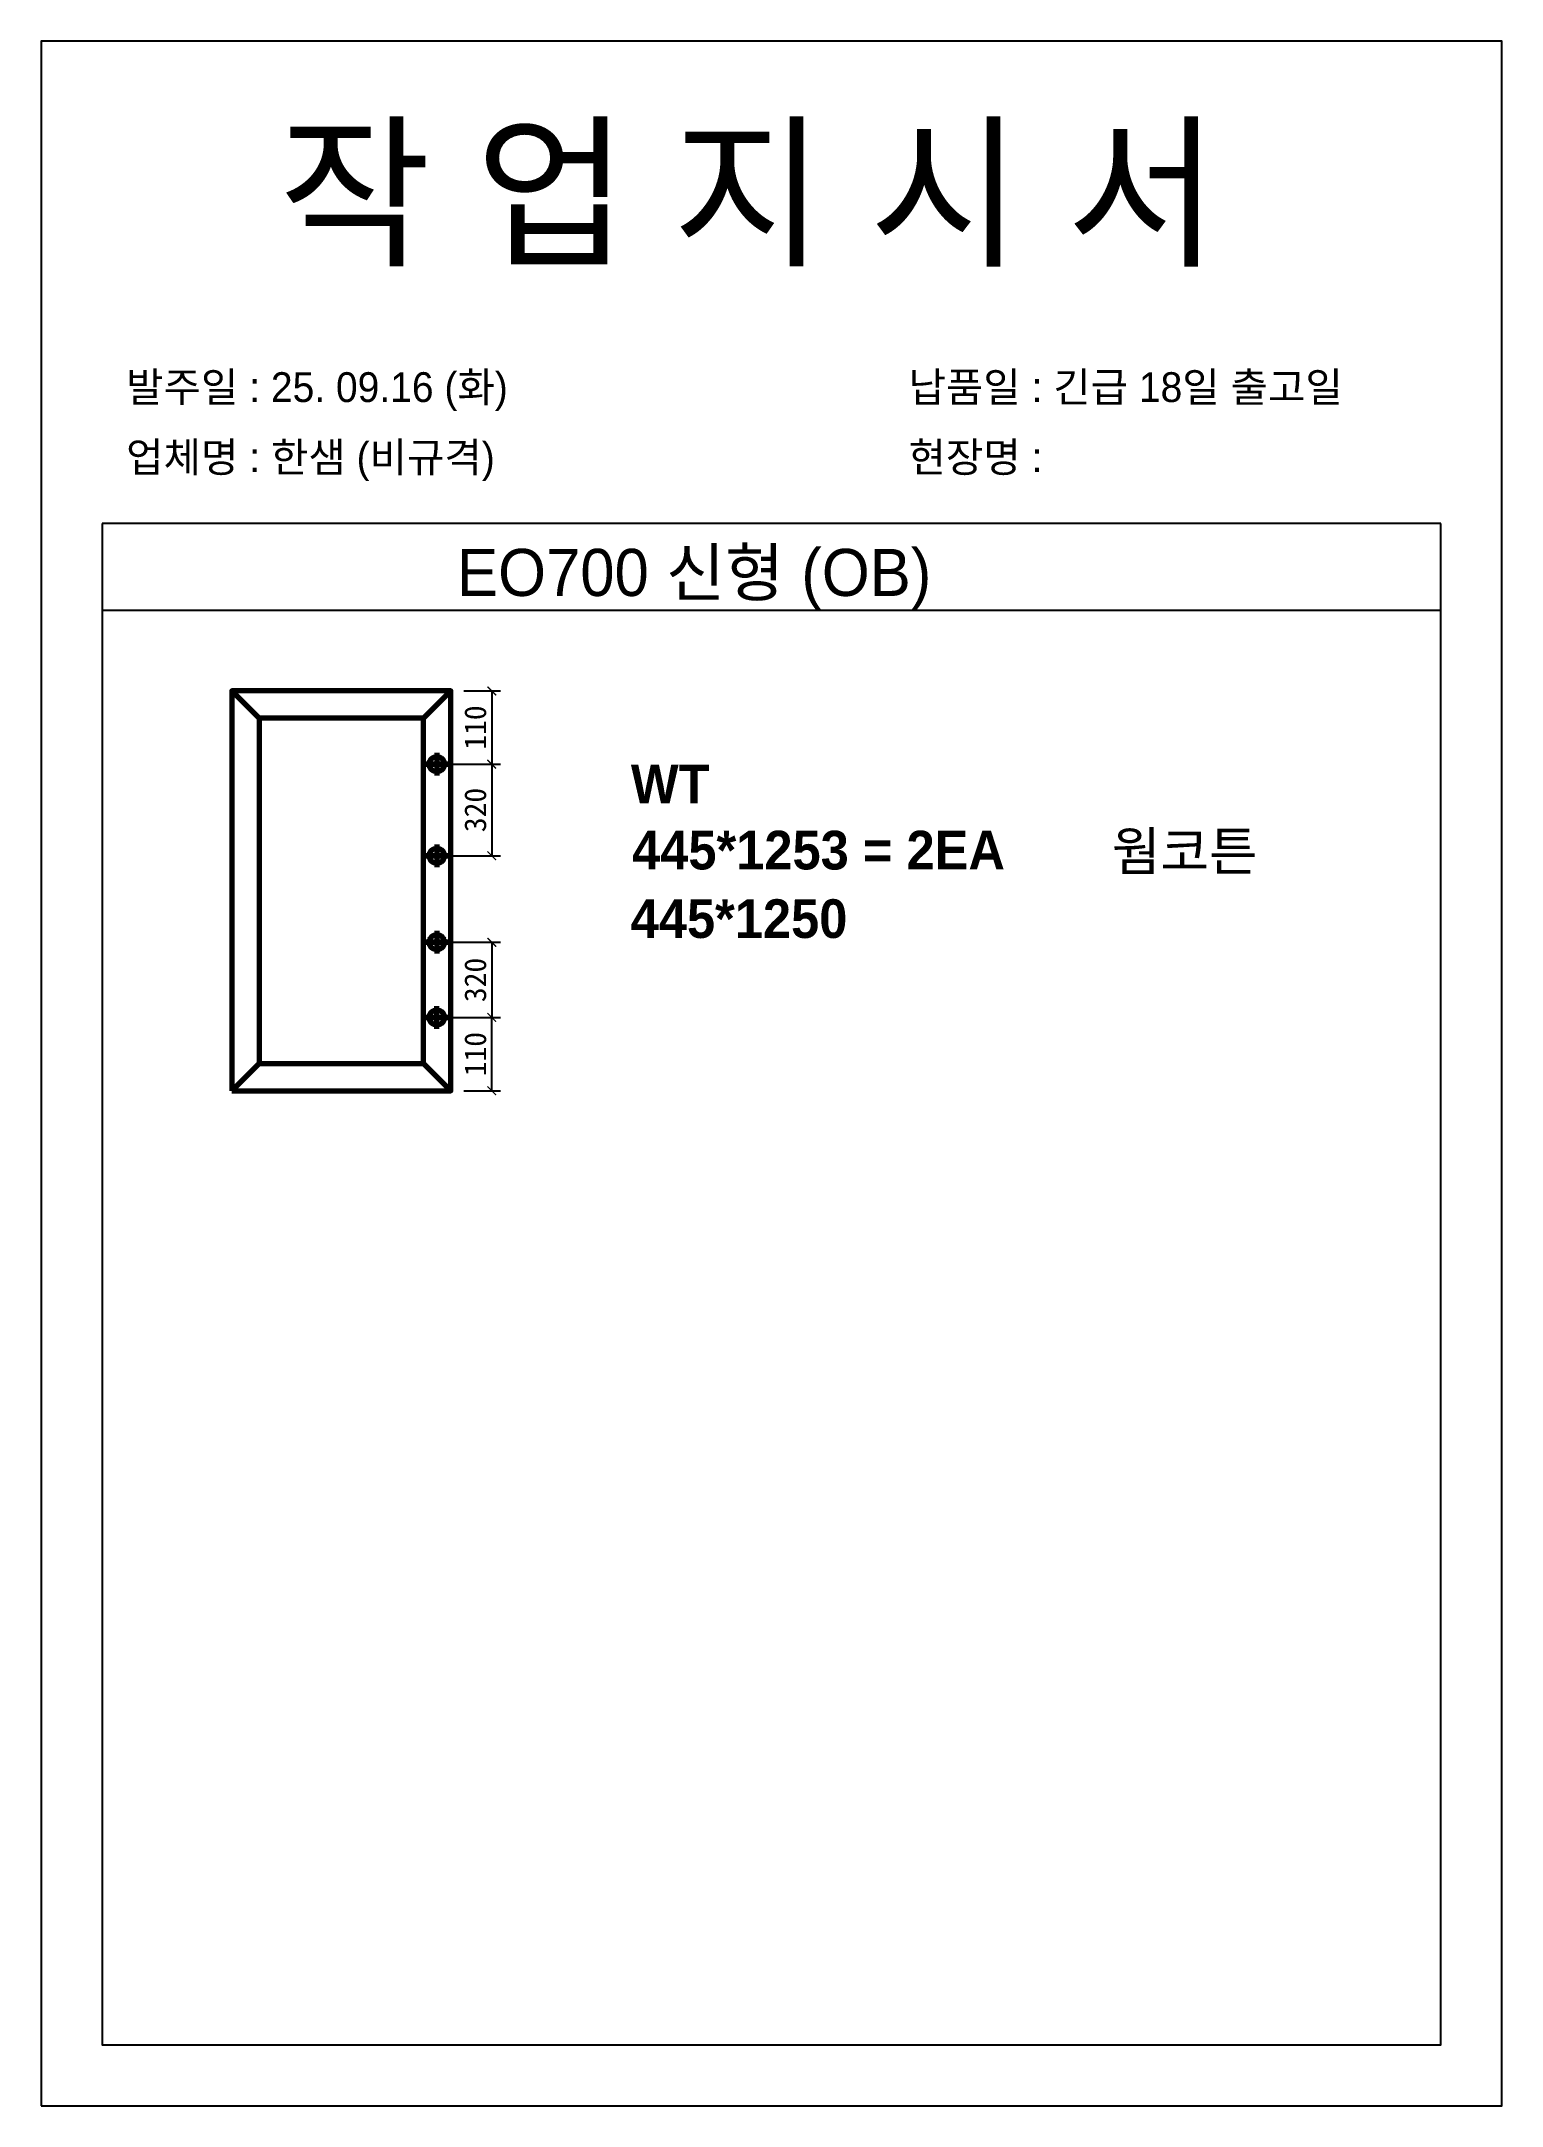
# Model space of a CAD drawing. Header units: millimetres. Extents: x -44117 to 256353, y -2095463 to 65325.
# Drawn here: x 125456 to 127136, y -316683 to -314307 of the extents above; entities that cross this region are included whole.
import ezdxf

# ---------------------------------------------------------------- set-up
doc = ezdxf.new("R2010")
doc.units = ezdxf.units.MM
doc.header["$LTSCALE"] = 10
doc.layers.add('Layer1', color=7, linetype='Continuous', lineweight=70)
doc.styles.add('MtX_Gulim', font='')
doc.styles.get('MtX_Gulim').set_extended_font_data('Gulim', bold=True)
doc.dimstyles.new('ISO-25', dxfattribs={"dimtxt": 2.5, "dimasz": 2.5, "dimexe": 1, "dimexo": 1, "dimtad": 1, "dimtxsty": 'Standard', "dimblk": 'ARCHTICK', "dimcen": 2.5, "dimadec": 0, "dimazin": 0, "dimtfac": 1, "dimtmove": 0, "dimatfit": 3, "dimfxl": 0, "dimarcsym": 0})

msp = doc.modelspace()

# ---------------------------------------------------------------- texts
at = {"linetype": 'Continuous', "style": 'MtX_Gulim'}
for s, p in [('WT', (126134.24561, -315184.24351)), ('445*1253 = 2EA', (126135.63142, -315260.34105)), ('웜코튼', (126687.57738, -315261.64721))]:
    msp.add_text(s, height=44.508282, dxfattribs=at).set_placement(p)
at = {"color": 242, "linetype": 'Continuous', "true_color": 0xcd2027, "style": 'MtX_Gulim'}
msp.add_text('445*1250', height=44.508282, dxfattribs=at).set_placement((126133.97454, -315339.22229))
at = {"attachment_point": 1}
for s, width, gutter_width, heights, insert, char_height in [('{\\fGulim|b0|i0|c129|p50;작 업 지 시 서}', 3307.3198183, 12.5, [-155.84554], (125728.82036, -314411.36142), 140), ('{\\fGulim|b0|i0|c129|p50;발주일 : 25. 09.16 (화)}', 3307.3198183, 12.5, [34.50412], (125553.611, -314688.08184), 34.3), ('{\\fGulim|b0|i0|c129|p50;납품일 : 긴급 18일 출고일}', 3307.3198183, 12.5, [37.67976], (126453.58898, -314688.08184), 34.3), ('{\\fGulim|b0|i0|c129|p50;업체명 : 한샘 (비규격)}', 3307.3198183, 12.5, [36.11279], (125553.611, -314768.73801), 34.3), ('{\\fGulim|b0|i0|c129|p50;현장명 : }', 3307.3198183, 12.5, [-38.2735], (126453.58898, -314768.73801), 34.3), ('{\\fGulim|b0|i0|c129|p50;EO700 신형 (OB)}', 5224.9748335, 19.74777, [57.05176], (125934.19625, -314891.40791), 54.1878762)]:
    msp.add_mtext_dynamic_manual_height_columns(s, width=width, gutter_width=gutter_width, heights=heights, dxfattribs=dict(at, insert=insert, char_height=char_height))

# ---------------------------------------------------------------- blocks, each defined once
blk = doc.blocks.new('_ArchTick')
at = {"color": 0, "linetype": 'ByBlock', "const_width": 0.15}
blk.add_lwpolyline([(-0.5, -0.5), (0.5, 0.5)], dxfattribs=at)
blk = doc.blocks.new('*D3362')
at = {"color": 0, "lineweight": -2}
for p, q in [((125942.2, -315054.9), (125984.2, -315054.9)), ((125974.2, -315054.9), (125974.2, -315139.2)), ((125926.1, -315139.2), (125984.2, -315139.2))]:
    blk.add_line(p, q, dxfattribs=at)
at = {"layer": 'Defpoints', "color": 0}
for p in [(125927.2, -315054.9), (125911.1, -315139.2), (125974.2, -315139.2)]:
    blk.add_point(p, dxfattribs=at)
at = {"color": 0, "lineweight": -2, "xscale": 10, "yscale": 10, "zscale": 10}
for p, rotation in [((125974.2, -315054.9), 90), ((125974.2, -315139.2), 270)]:
    blk.add_blockref('_ArchTick', p, dxfattribs=dict(at, rotation=rotation))
at = {"color": 0, "insert": (125955.4, -315097), "char_height": 25, "attachment_point": 5, "rotation": 90}
blk.add_mtext('110', dxfattribs=at)
blk = doc.blocks.new('*D3363')
at = {"color": 0, "lineweight": -2}
for p, q in [((125926.1, -315430.7), (125984.2, -315430.7)), ((125974.2, -315515.1), (125974.2, -315430.7)), ((125942.2, -315515.1), (125984.2, -315515.1))]:
    blk.add_line(p, q, dxfattribs=at)
at = {"layer": 'Defpoints', "color": 0}
for p in [(125911.1, -315430.7), (125974.2, -315430.7), (125927.2, -315515.1)]:
    blk.add_point(p, dxfattribs=at)
at = {"color": 0, "lineweight": -2, "xscale": 10, "yscale": 10, "zscale": 10}
for p, rotation in [((125974.2, -315430.7), 90), ((125974.2, -315515.1), 270)]:
    blk.add_blockref('_ArchTick', p, dxfattribs=dict(at, rotation=rotation))
at = {"color": 0, "insert": (125955.4, -315472.9), "char_height": 25, "attachment_point": 5, "rotation": 90}
blk.add_mtext('110', dxfattribs=at)
blk = doc.blocks.new('*D3364')
at = {"color": 0, "lineweight": -2}
for p, q in [((125926.1, -315139.2), (125984.2, -315139.2)), ((125974.2, -315139.2), (125974.2, -315244.6)), ((125926.1, -315244.6), (125984.2, -315244.6))]:
    blk.add_line(p, q, dxfattribs=at)
at = {"layer": 'Defpoints', "color": 0}
for p in [(125911.1, -315139.2), (125911.1, -315244.6), (125974.2, -315244.6)]:
    blk.add_point(p, dxfattribs=at)
at = {"color": 0, "lineweight": -2, "xscale": 10, "yscale": 10, "zscale": 10}
for p, rotation in [((125974.2, -315139.2), 90), ((125974.2, -315244.6), 270)]:
    blk.add_blockref('_ArchTick', p, dxfattribs=dict(at, rotation=rotation))
at = {"color": 0, "insert": (125955.4, -315191.9), "char_height": 25, "attachment_point": 5, "rotation": 90}
blk.add_mtext('320', dxfattribs=at)
blk = doc.blocks.new('*D3365')
at = {"color": 0, "lineweight": -2}
for p, q in [((125926.1, -315344.2), (125984.2, -315344.2)), ((125974.2, -315344.2), (125974.2, -315430.7)), ((125926.1, -315430.7), (125984.2, -315430.7))]:
    blk.add_line(p, q, dxfattribs=at)
at = {"layer": 'Defpoints', "color": 0}
for p in [(125911.1, -315344.2), (125911.1, -315430.7), (125974.2, -315430.7)]:
    blk.add_point(p, dxfattribs=at)
at = {"color": 0, "lineweight": -2, "xscale": 10, "yscale": 10, "zscale": 10}
for p, rotation in [((125974.2, -315344.2), 90), ((125974.2, -315430.7), 270)]:
    blk.add_blockref('_ArchTick', p, dxfattribs=dict(at, rotation=rotation))
at = {"color": 0, "insert": (125955.4, -315387.5), "char_height": 25, "attachment_point": 5, "rotation": 90}
blk.add_mtext('320', dxfattribs=at)

# ---------------------------------------------------------------- dimensions: what is measured, and where the dimension line sits
for base, p1, p2, angle, text, picture, middle in [((125974.15879, -315139.20441), (125927.15012, -315054.85509), (125911.06512, -315139.20441), 90, '110', '*D3362', (125955.40879, -315097.02975)), ((125974.15879, -315244.60643), (125911.06512, -315139.20441), (125911.06512, -315244.60643), 90, '320', '*D3364', (125955.40879, -315191.90542)), ((125974.15879, -315430.74461), (125911.06512, -315344.17969), (125911.06512, -315430.74461), 90, '320', '*D3365', (125955.40879, -315387.46215)), ((125974.15879, -315430.74461), (125927.15012, -315515.09393), (125911.06512, -315430.74461), 270, '110', '*D3363', (125955.40879, -315472.91927))]:
    dim = msp.add_linear_dim(base=base, p1=p1, p2=p2, angle=angle, text=text, dimstyle='ISO-25', override={"dimscale": 10, "dimasz": 1, "dimexo": 1.5, "dimtxsty": 'Standard'})
    dim.commit()
    dim.dimension.update_dxf_attribs({"geometry": picture, "text_midpoint": middle})

# ---------------------------------------------------------------- linework, layer by layer
for p, q in [((127066.01375, -314862.36863), (125526.01375, -314862.36863)), ((127066.01375, -314962.36863), (125526.01375, -314962.36863))]:
    msp.add_line(p, q)
msp.add_lwpolyline([(125456.01375, -316683.1989), (127136.01375, -316683.1989), (127136.01375, -314307.1989), (125456.01375, -314307.1989)], close=True)
msp.add_lwpolyline([(125526.01375, -314862.36863), (125526.01375, -316613.1989), (127066.01375, -316613.1989), (127066.01375, -314862.36863)])
at = {"layer": 'Layer1'}
for p, q in [((125706.68216, -315086.35052), (125675.18674, -315054.85509)), ((125895.6547, -315086.35052), (125927.15012, -315054.85509)), ((125911.06512, -315126.11299), (125911.06512, -315152.29584)), ((125911.06512, -315231.51501), (125911.06512, -315257.69786)), ((125911.06512, -315331.08827), (125911.06512, -315357.27112)), ((125911.06512, -315443.83604), (125911.06512, -315417.65318)), ((125675.18674, -315515.09393), (125706.68216, -315483.59851)), ((125927.15012, -315515.09393), (125895.6547, -315483.59851)), ((125895.6547, -315483.59851), (125927.15012, -315515.09393))]:
    msp.add_line(p, q, dxfattribs=at)
for points in [[(125675.18674, -315515.09393), (125927.15012, -315515.09393), (125927.15012, -315054.85509), (125675.18674, -315054.85509)], [(125706.68216, -315483.59851), (125895.6547, -315483.59851), (125895.6547, -315086.35052), (125706.68216, -315086.35052)], [(125924.15654, -315139.20441), (125897.97369, -315139.20441)], [(125924.15654, -315244.60643), (125897.97369, -315244.60643)], [(125924.15654, -315344.17969), (125897.97369, -315344.17969)], [(125924.15654, -315430.74461), (125897.97369, -315430.74461)]]:
    msp.add_lwpolyline(points, close=True, dxfattribs=at)
for centre in [(125911.06512, -315139.20441), (125911.06512, -315244.60643), (125911.06512, -315344.17969), (125911.06512, -315430.74461)]:
    msp.add_circle(centre, 8.72762, dxfattribs=at)

msp.set_redraw_order([(e.dxf.handle, doc.entitydb.next_handle()) for e in msp.query("TEXT MTEXT ATTDEF DIMENSION ARC_DIMENSION")])  # texts and dimensions are drawn at this point

doc.saveas('drawing.dxf')
